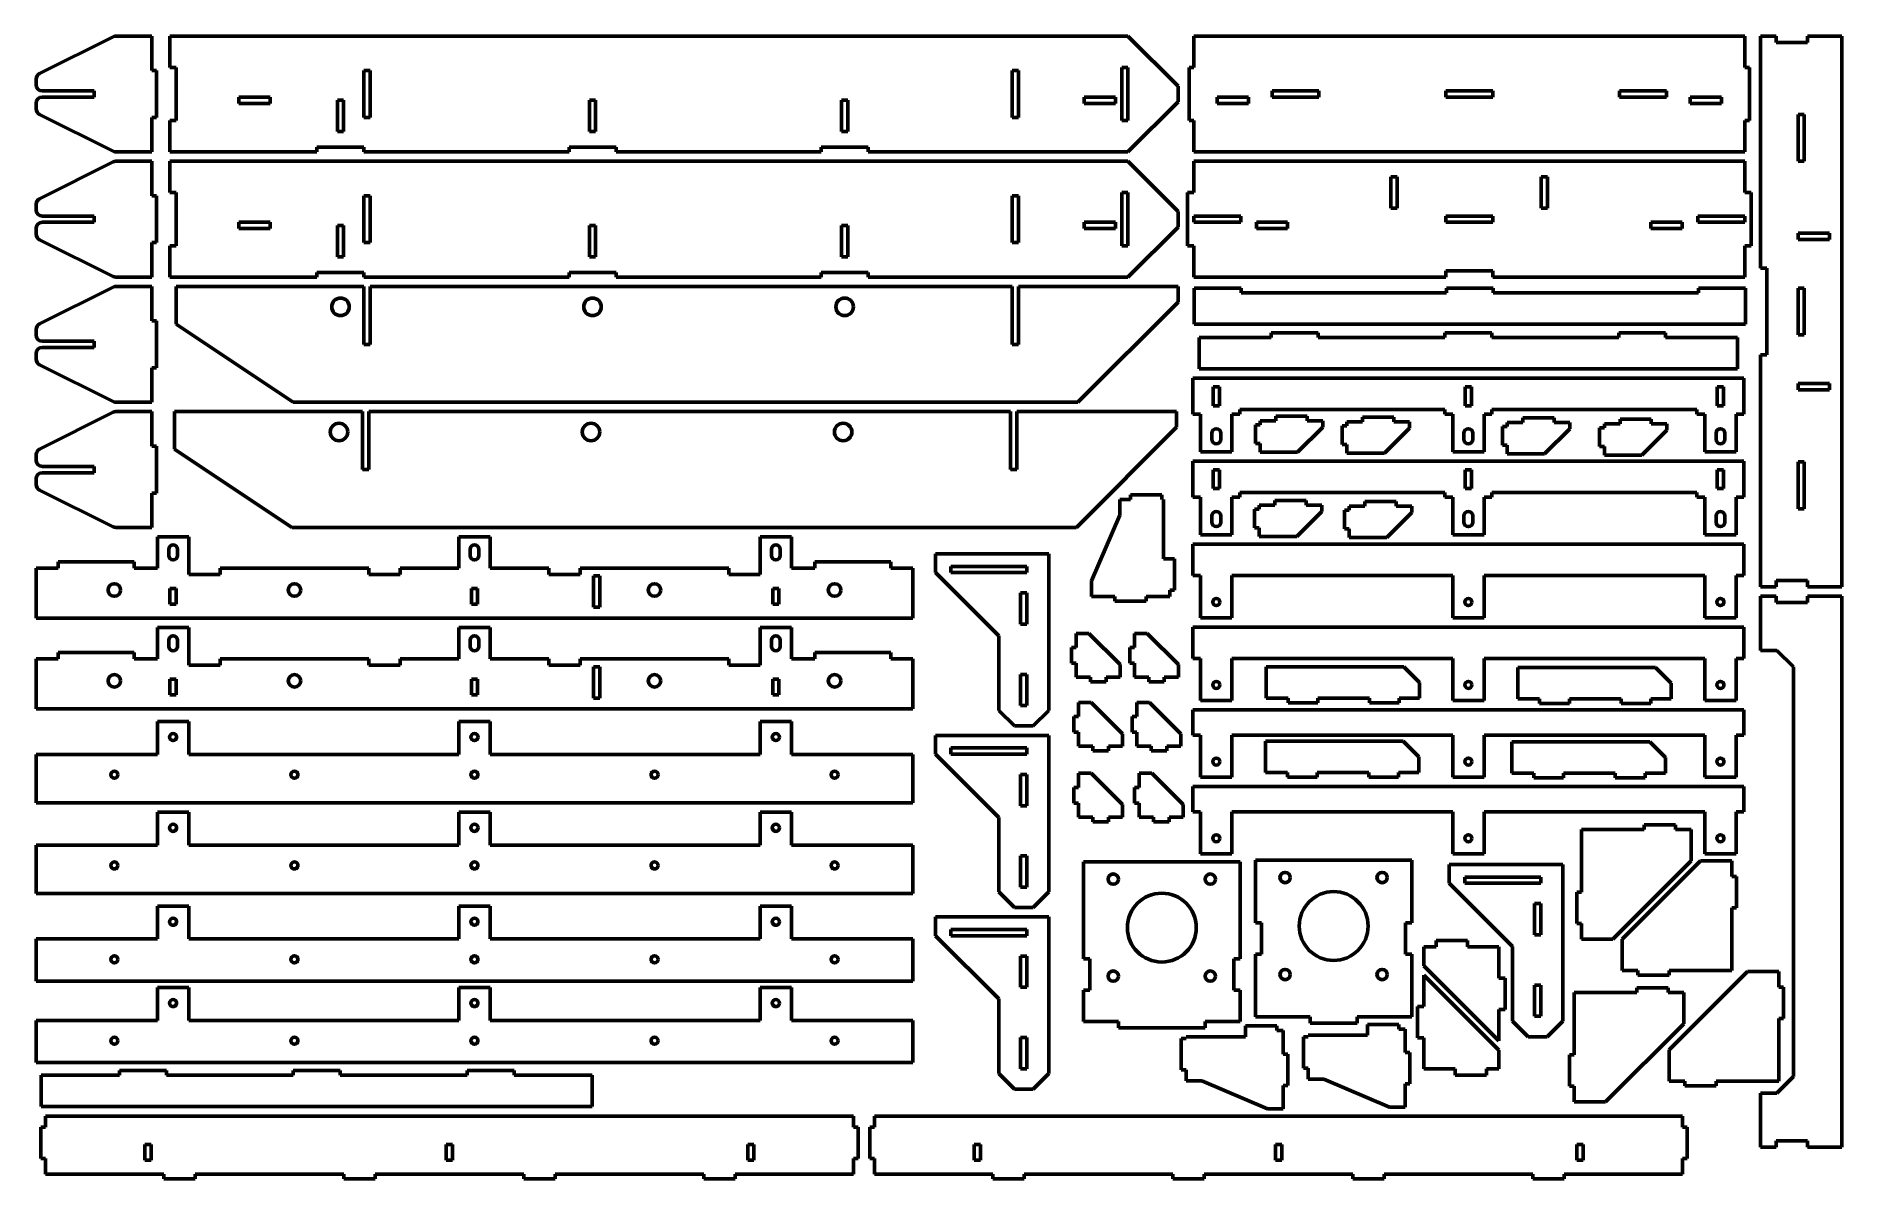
# Model space of a CAD drawing. Header units: millimetres. Extents: x 166 to 743, y 0 to 365.
import ezdxf

# ---------------------------------------------------------------- set-up
doc = ezdxf.new("R2010")
doc.units = ezdxf.units.MM
for name, color, linetype in [('BED_HOLDING_PLAT', 7, 'Continuous'), ('BED_HOLDING_TOP_', 7, 'Continuous'), ('BOTTOM__PLATE', 7, 'Continuous'), ('BOTTOM_CORNER_SU', 7, 'Continuous'), ('BOTTOM_JOINT_SUP', 7, 'Continuous'), ('BOTTOM_SUPPORT_P', 7, 'Continuous'), ('CORNER_SUPPORT', 7, 'Continuous'), ('Default', 7, 'Continuous'), ('FRONT_SUPPORT_PL', 7, 'Continuous'), ('LEG', 7, 'Continuous'), ('LEG_JOINT_FRONT_', 7, 'Continuous'), ('LEG_JOINT_PLATE', 7, 'Continuous'), ('LEG_SUPPORT', 7, 'Continuous'), ('MAIN_SUPPORT', 7, 'Continuous'), ('MIDLDE_PLATE', 7, 'Continuous'), ('MOTOR_CLAMP', 7, 'Continuous'), ('SIDE_PLATE', 7, 'Continuous'), ('SIDE_SUPPORT_PLA', 7, 'Continuous'), ('SUPPORT', 7, 'Continuous'), ('TOP_CORNER_SUPPO', 7, 'Continuous'), ('TOP_PLATE_', 7, 'Continuous'), ('TOP_SUPPORT_PLAT', 7, 'Continuous'), ('Z_HOLDING_PLATE', 7, 'Continuous'), ('Z_HOLDING_TOP_PL', 7, 'Continuous'), ('Z_MIDLDE_PLATE', 7, 'Continuous')]:
    doc.layers.add(name, color=color, linetype=linetype)

# ---------------------------------------------------------------- blocks, each defined once
blk = doc.blocks.new('SE')
at = {"layer": 'BED_HOLDING_PLAT', "color": 7, "linetype": 'Continuous', "lineweight": 60}
for p, q in [((205.04, 204.84), (215.04, 204.84)), ((205.04, 194.84), (205.04, 204.84)), ((215.04, 204.84), (215.04, 192.84)), ((301.29, 204.84), (301.29, 194.84)), ((311.29, 204.84), (301.29, 204.84)), ((311.29, 194.84), (311.29, 204.84)), ((397.54, 192.84), (397.54, 204.84)), ((397.54, 204.84), (407.54, 204.84)), ((407.54, 204.84), (407.54, 194.84)), ((173.29, 196.84), (173.29, 194.84)), ((173.29, 196.84), (197.56, 196.84)), ((197.56, 196.84), (197.56, 194.84)), ((208.64, 200.84), (208.64, 198.84)), ((211.44, 198.84), (211.44, 200.84)), ((304.89, 198.84), (304.89, 200.84)), ((307.69, 200.84), (307.69, 198.84)), ((401.14, 200.84), (401.14, 198.84)), ((403.94, 198.84), (403.94, 200.84)), ((415.03, 196.84), (415.03, 194.84)), ((415.03, 196.84), (439.29, 196.84)), ((439.29, 196.84), (439.29, 194.84)), ((166.29, 178.84), (166.29, 194.84)), ((166.29, 194.84), (173.29, 194.84)), ((197.56, 194.84), (205.04, 194.84)), ((215.04, 192.84), (225.04, 192.84)), ((225.04, 192.84), (225.04, 194.84)), ((225.04, 194.84), (272.54, 194.84)), ((272.54, 194.84), (272.54, 192.84)), ((272.54, 192.84), (282.54, 192.84)), ((282.54, 192.84), (282.54, 194.84)), ((282.54, 194.84), (301.29, 194.84)), ((311.29, 194.84), (330.04, 194.84)), ((330.04, 194.84), (330.04, 192.84)), ((330.04, 192.84), (340.04, 192.84)), ((340.04, 192.84), (340.04, 194.84)), ((340.04, 194.84), (387.54, 194.84)), ((344.29, 182.34), (344.29, 192.34)), ((346.29, 192.34), (344.29, 192.34)), ((346.29, 182.34), (346.29, 192.34)), ((387.54, 194.84), (387.54, 192.84)), ((387.54, 192.84), (397.54, 192.84)), ((407.54, 194.84), (415.03, 194.84)), ((439.29, 194.84), (446.29, 194.84)), ((446.29, 194.84), (446.29, 178.84)), ((209.04, 188.34), (211.04, 188.34)), ((209.04, 183.34), (209.04, 188.34)), ((211.04, 188.34), (211.04, 183.34)), ((305.29, 188.34), (307.29, 188.34)), ((305.29, 183.34), (305.29, 188.34)), ((307.29, 188.34), (307.29, 183.34)), ((401.54, 188.34), (403.54, 188.34)), ((401.54, 183.34), (401.54, 188.34)), ((403.54, 188.34), (403.54, 183.34)), ((446.29, 178.84), (166.29, 178.84)), ((211.04, 183.34), (209.04, 183.34)), ((307.29, 183.34), (305.29, 183.34)), ((344.29, 182.34), (346.29, 182.34)), ((403.54, 183.34), (401.54, 183.34))]:
    blk.add_line(p, q, dxfattribs=at)
for centre in [(191.29, 187.84), (248.79, 187.84), (363.79, 187.84), (421.29, 187.84)]:
    blk.add_circle(centre, 2, dxfattribs=at)
for centre, start, end in [((210.04, 200.84), 0, 180), ((306.29, 200.84), 0, 180), ((402.54, 200.84), 0, 180), ((210.04, 198.84), 180, 0), ((306.29, 198.84), 180, 0), ((402.54, 198.84), 180, 0)]:
    blk.add_arc(centre, 1.4, start, end, dxfattribs=at)
blk = doc.blocks.new('SE1')
at = {"layer": 'BED_HOLDING_PLAT', "color": 7, "linetype": 'Continuous', "lineweight": 60}
for p, q in [((205.04, 175.84), (215.04, 175.84)), ((205.04, 165.84), (205.04, 175.84)), ((215.04, 175.84), (215.04, 163.84)), ((301.29, 175.84), (301.29, 165.84)), ((311.29, 175.84), (301.29, 175.84)), ((311.29, 165.84), (311.29, 175.84)), ((397.54, 163.84), (397.54, 175.84)), ((397.54, 175.84), (407.54, 175.84)), ((407.54, 175.84), (407.54, 165.84)), ((173.29, 167.84), (173.29, 165.84)), ((173.29, 167.84), (197.56, 167.84)), ((197.56, 167.84), (197.56, 165.84)), ((208.64, 171.84), (208.64, 169.84)), ((211.44, 169.84), (211.44, 171.84)), ((304.89, 169.84), (304.89, 171.84)), ((307.69, 171.84), (307.69, 169.84)), ((401.14, 171.84), (401.14, 169.84)), ((403.94, 169.84), (403.94, 171.84)), ((415.03, 167.84), (415.03, 165.84)), ((415.03, 167.84), (439.29, 167.84)), ((439.29, 167.84), (439.29, 165.84)), ((166.29, 149.84), (166.29, 165.84)), ((166.29, 165.84), (173.29, 165.84)), ((197.56, 165.84), (205.04, 165.84)), ((215.04, 163.84), (225.04, 163.84)), ((225.04, 163.84), (225.04, 165.84)), ((225.04, 165.84), (272.54, 165.84)), ((272.54, 165.84), (272.54, 163.84)), ((272.54, 163.84), (282.54, 163.84)), ((282.54, 163.84), (282.54, 165.84)), ((282.54, 165.84), (301.29, 165.84)), ((311.29, 165.84), (330.04, 165.84)), ((330.04, 165.84), (330.04, 163.84)), ((330.04, 163.84), (340.04, 163.84)), ((340.04, 163.84), (340.04, 165.84)), ((340.04, 165.84), (387.54, 165.84)), ((344.29, 153.34), (344.29, 163.34)), ((346.29, 163.34), (344.29, 163.34)), ((346.29, 153.34), (346.29, 163.34)), ((387.54, 165.84), (387.54, 163.84)), ((387.54, 163.84), (397.54, 163.84)), ((407.54, 165.84), (415.03, 165.84)), ((439.29, 165.84), (446.29, 165.84)), ((446.29, 165.84), (446.29, 149.84)), ((209.04, 159.34), (211.04, 159.34)), ((209.04, 154.34), (209.04, 159.34)), ((211.04, 159.34), (211.04, 154.34)), ((305.29, 159.34), (307.29, 159.34)), ((305.29, 154.34), (305.29, 159.34)), ((307.29, 159.34), (307.29, 154.34)), ((401.54, 159.34), (403.54, 159.34)), ((401.54, 154.34), (401.54, 159.34)), ((403.54, 159.34), (403.54, 154.34)), ((211.04, 154.34), (209.04, 154.34)), ((307.29, 154.34), (305.29, 154.34)), ((344.29, 153.34), (346.29, 153.34)), ((403.54, 154.34), (401.54, 154.34)), ((446.29, 149.84), (166.29, 149.84))]:
    blk.add_line(p, q, dxfattribs=at)
for centre in [(191.29, 158.84), (248.79, 158.84), (363.79, 158.84), (421.29, 158.84)]:
    blk.add_circle(centre, 2, dxfattribs=at)
for centre, start, end in [((210.04, 171.84), 0, 180), ((306.29, 171.84), 0, 180), ((402.54, 171.84), 0, 180), ((210.04, 169.84), 180, 0), ((306.29, 169.84), 180, 0), ((402.54, 169.84), 180, 0)]:
    blk.add_arc(centre, 1.4, start, end, dxfattribs=at)
blk = doc.blocks.new('SE2')
at = {"layer": 'LEG_JOINT_PLATE', "color": 7, "linetype": 'Continuous', "lineweight": 60}
for p, q in [((716.99, 364.84), (721.99, 364.84)), ((716.99, 290.66), (716.99, 364.84)), ((721.99, 362.84), (721.99, 364.84)), ((731.99, 364.84), (742.99, 364.84)), ((731.99, 362.84), (731.99, 364.84)), ((742.99, 364.84), (742.99, 188.84)), ((731.99, 362.84), (721.99, 362.84)), ((728.99, 324.84), (728.99, 339.84)), ((728.99, 339.84), (730.99, 339.84)), ((730.99, 339.84), (730.99, 324.84)), ((730.99, 324.84), (728.99, 324.84)), ((738.99, 301.84), (728.99, 301.84)), ((728.99, 301.84), (728.99, 299.84)), ((738.99, 299.84), (738.99, 301.84)), ((728.99, 299.84), (738.99, 299.84)), ((718.99, 290.66), (716.99, 290.66)), ((718.99, 263.02), (718.99, 290.66)), ((728.99, 269.34), (728.99, 284.34)), ((730.99, 284.34), (728.99, 284.34)), ((730.99, 269.34), (730.99, 284.34)), ((728.99, 269.34), (730.99, 269.34)), ((716.99, 188.84), (716.99, 263.02)), ((716.99, 263.02), (718.99, 263.02)), ((738.99, 253.84), (728.99, 253.84)), ((728.99, 253.84), (728.99, 251.84)), ((738.99, 251.84), (738.99, 253.84)), ((728.99, 251.84), (738.99, 251.84)), ((728.99, 213.84), (728.99, 228.84)), ((730.99, 228.84), (728.99, 228.84)), ((730.99, 213.84), (730.99, 228.84)), ((728.99, 213.84), (730.99, 213.84)), ((721.99, 190.84), (721.99, 188.84)), ((721.99, 190.84), (731.99, 190.84)), ((731.99, 190.84), (731.99, 188.84)), ((721.99, 188.84), (716.99, 188.84)), ((742.99, 188.84), (731.99, 188.84))]:
    blk.add_line(p, q, dxfattribs=at)
blk = doc.blocks.new('SE3')
at = {"layer": 'LEG_SUPPORT', "color": 7, "linetype": 'Continuous', "lineweight": 60}
for p, q in [((558.89, 129.53), (558.89, 139.53)), ((558.89, 139.53), (602.89, 139.53)), ((607.89, 134.53), (602.89, 139.53)), ((607.89, 134.53), (607.89, 129.53)), ((565.89, 129.53), (558.89, 129.53)), ((565.89, 128.03), (565.89, 129.53)), ((575.39, 128.03), (565.89, 128.03)), ((591.89, 129.53), (575.39, 129.53)), ((575.39, 129.53), (575.39, 128.03)), ((591.89, 128.03), (591.89, 129.53)), ((601.39, 128.03), (591.89, 128.03)), ((607.89, 129.53), (601.39, 129.53)), ((601.39, 129.53), (601.39, 128.03))]:
    blk.add_line(p, q, dxfattribs=at)
blk = doc.blocks.new('SE4')
at = {"layer": 'LEG', "color": 7, "linetype": 'Continuous', "lineweight": 60}
for p, q in [((453.49, 141.4), (489.72, 141.4)), ((453.49, 141.4), (453.49, 135.4)), ((489.72, 141.4), (489.72, 91.4)), ((453.49, 135.4), (473.72, 115.17)), ((458.45, 137.4), (482.72, 137.4)), ((458.45, 135.4), (458.45, 137.4)), ((458.45, 135.4), (482.72, 135.4)), ((482.72, 135.4), (482.72, 137.4)), ((480.72, 118.9), (480.72, 128.9)), ((482.72, 128.9), (480.72, 128.9)), ((482.72, 118.9), (482.72, 128.9)), ((480.72, 118.9), (482.72, 118.9)), ((473.72, 91.4), (473.72, 115.17)), ((482.72, 102.9), (480.72, 102.9)), ((480.72, 92.9), (480.72, 102.9)), ((482.72, 92.9), (482.72, 102.9)), ((480.72, 92.9), (482.72, 92.9)), ((473.72, 91.4), (478.72, 86.4)), ((484.72, 86.4), (489.72, 91.4)), ((484.72, 86.4), (478.72, 86.4))]:
    blk.add_line(p, q, dxfattribs=at)
blk = doc.blocks.new('SE5')
at = {"layer": 'MIDLDE_PLATE', "color": 7, "linetype": 'Continuous', "lineweight": 60}
for p, q in [((205.04, 76.34), (205.04, 86.84)), ((205.04, 86.84), (215.04, 86.84)), ((215.04, 86.84), (215.04, 76.34)), ((301.29, 76.34), (301.29, 86.84)), ((301.29, 86.84), (311.29, 86.84)), ((311.29, 86.84), (311.29, 76.34)), ((397.54, 76.34), (397.54, 86.84)), ((397.54, 86.84), (407.54, 86.84)), ((407.54, 86.84), (407.54, 76.34)), ((166.29, 62.84), (166.29, 76.34)), ((166.29, 76.34), (205.04, 76.34)), ((215.04, 76.34), (301.29, 76.34)), ((311.29, 76.34), (397.54, 76.34)), ((407.54, 76.34), (446.29, 76.34)), ((446.29, 76.34), (446.29, 62.84)), ((446.29, 62.84), (166.29, 62.84))]:
    blk.add_line(p, q, dxfattribs=at)
for centre, radius in [((210.04, 81.85), 1.13), ((306.29, 81.85), 1.12), ((402.54, 81.85), 1.13), ((191.29, 69.84), 1.12), ((248.79, 69.84), 1.12), ((306.29, 69.84), 1.12), ((363.79, 69.84), 1.12), ((421.29, 69.84), 1.12)]:
    blk.add_circle(centre, radius, dxfattribs=at)
blk = doc.blocks.new('SE6')
at = {"layer": 'MIDLDE_PLATE', "color": 7, "linetype": 'Continuous', "lineweight": 60}
for p, q in [((205.04, 50.34), (205.04, 60.84)), ((205.04, 60.84), (215.04, 60.84)), ((215.04, 60.84), (215.04, 50.34)), ((301.29, 50.34), (301.29, 60.84)), ((301.29, 60.84), (311.29, 60.84)), ((311.29, 60.84), (311.29, 50.34)), ((397.54, 50.34), (397.54, 60.84)), ((397.54, 60.84), (407.54, 60.84)), ((407.54, 60.84), (407.54, 50.34)), ((166.29, 36.84), (166.29, 50.34)), ((166.29, 50.34), (205.04, 50.34)), ((215.04, 50.34), (301.29, 50.34)), ((311.29, 50.34), (397.54, 50.34)), ((407.54, 50.34), (446.29, 50.34)), ((446.29, 50.34), (446.29, 36.84)), ((446.29, 36.84), (166.29, 36.84))]:
    blk.add_line(p, q, dxfattribs=at)
for centre, radius in [((210.04, 55.85), 1.13), ((306.29, 55.85), 1.12), ((402.54, 55.85), 1.13), ((191.29, 43.84), 1.12), ((248.79, 43.84), 1.12), ((306.29, 43.84), 1.12), ((363.79, 43.84), 1.12), ((421.29, 43.84), 1.12)]:
    blk.add_circle(centre, radius, dxfattribs=at)
blk = doc.blocks.new('SE7')
at = {"layer": 'TOP_CORNER_SUPPO', "color": 7, "linetype": 'Continuous', "lineweight": 60}
for p, q in [((613.46, 75.81), (613.46, 73.81)), ((623.46, 75.81), (613.46, 75.81)), ((623.46, 73.81), (623.46, 75.81)), ((609.46, 67.81), (609.46, 73.81)), ((613.46, 73.81), (609.46, 73.81)), ((633.46, 73.81), (623.46, 73.81)), ((633.46, 63.81), (633.46, 73.81)), ((609.46, 67.81), (633.46, 43.81)), ((633.46, 63.81), (635.46, 63.81)), ((635.46, 63.81), (635.46, 53.81)), ((633.46, 43.81), (633.46, 53.81)), ((635.46, 53.81), (633.46, 53.81))]:
    blk.add_line(p, q, dxfattribs=at)
blk = doc.blocks.new('SE8')
at = {"layer": 'TOP_CORNER_SUPPO', "color": 7, "linetype": 'Continuous', "lineweight": 60}
for p, q in [((609.46, 64.81), (609.46, 54.81)), ((633.46, 40.81), (609.46, 64.81)), ((607.46, 44.81), (607.46, 54.81)), ((607.46, 54.81), (609.46, 54.81)), ((609.46, 44.81), (607.46, 44.81)), ((609.46, 44.81), (609.46, 34.81)), ((633.46, 40.81), (633.46, 34.81)), ((609.46, 34.81), (619.46, 34.81)), ((619.46, 34.81), (619.46, 32.81)), ((629.46, 34.81), (633.46, 34.81)), ((629.46, 32.81), (629.46, 34.81)), ((619.46, 32.81), (629.46, 32.81))]:
    blk.add_line(p, q, dxfattribs=at)
blk = doc.blocks.new('SE9')
at = {"layer": 'CORNER_SUPPORT', "color": 7, "linetype": 'Continuous', "lineweight": 60}
for p, q in [((167.4, 352.89), (190.87, 364.63)), ((191.76, 364.84), (203.29, 364.84)), ((203.29, 353.84), (203.29, 364.84)), ((204.79, 353.84), (203.29, 353.84)), ((204.79, 353.84), (204.79, 338.84)), ((166.29, 349.34), (166.29, 351.1)), ((184.79, 347.34), (168.29, 347.34)), ((184.79, 345.34), (184.79, 347.34)), ((166.29, 343.34), (166.29, 341.58)), ((184.79, 345.34), (168.29, 345.34)), ((167.4, 339.79), (190.87, 328.05)), ((203.29, 327.84), (203.29, 338.84)), ((204.79, 338.84), (203.29, 338.84)), ((191.76, 327.84), (203.29, 327.84))]:
    blk.add_line(p, q, dxfattribs=at)
for centre, start, end in [((191.76, 362.84), 90, 116.56505), ((168.29, 351.1), 116.56505, 180), ((168.29, 349.34), 180, 270), ((168.29, 343.34), 90, 180), ((168.29, 341.58), 180, 243.43495), ((191.76, 329.84), 243.43495, 270)]:
    blk.add_arc(centre, 2, start, end, dxfattribs=at)
blk = doc.blocks.new('SE10')
at = {"layer": 'CORNER_SUPPORT', "color": 7, "linetype": 'Continuous', "lineweight": 60}
for p, q in [((167.4, 312.89), (190.87, 324.63)), ((191.76, 324.84), (203.29, 324.84)), ((203.29, 313.84), (203.29, 324.84)), ((204.79, 313.84), (203.29, 313.84)), ((204.79, 313.84), (204.79, 298.84)), ((166.29, 309.34), (166.29, 311.1)), ((184.79, 307.34), (168.29, 307.34)), ((184.79, 305.34), (184.79, 307.34)), ((166.29, 303.34), (166.29, 301.58)), ((184.79, 305.34), (168.29, 305.34)), ((167.4, 299.79), (190.87, 288.05)), ((203.29, 287.84), (203.29, 298.84)), ((204.79, 298.84), (203.29, 298.84)), ((191.76, 287.84), (203.29, 287.84))]:
    blk.add_line(p, q, dxfattribs=at)
for centre, start, end in [((191.76, 322.84), 90, 116.56505), ((168.29, 311.1), 116.56505, 180), ((168.29, 309.34), 180, 270), ((168.29, 303.34), 90, 180), ((168.29, 301.58), 180, 243.43495), ((191.76, 289.84), 243.43495, 270)]:
    blk.add_arc(centre, 2, start, end, dxfattribs=at)
blk = doc.blocks.new('SE11')
at = {"layer": 'CORNER_SUPPORT', "color": 7, "linetype": 'Continuous', "lineweight": 60}
for p, q in [((167.4, 272.89), (190.87, 284.63)), ((191.76, 284.84), (203.29, 284.84)), ((203.29, 273.84), (203.29, 284.84)), ((166.29, 269.34), (166.29, 271.1)), ((204.79, 273.84), (203.29, 273.84)), ((204.79, 273.84), (204.79, 258.84)), ((184.79, 267.34), (168.29, 267.34)), ((184.79, 265.34), (168.29, 265.34)), ((184.79, 265.34), (184.79, 267.34)), ((166.29, 263.34), (166.29, 261.58)), ((167.4, 259.79), (190.87, 248.05)), ((203.29, 247.84), (203.29, 258.84)), ((204.79, 258.84), (203.29, 258.84)), ((191.76, 247.84), (203.29, 247.84))]:
    blk.add_line(p, q, dxfattribs=at)
for centre, start, end in [((191.76, 282.84), 90, 116.56505), ((168.29, 271.1), 116.56505, 180), ((168.29, 269.34), 180, 270), ((168.29, 263.34), 90, 180), ((168.29, 261.58), 180, 243.43495), ((191.76, 249.84), 243.43495, 270)]:
    blk.add_arc(centre, 2, start, end, dxfattribs=at)
blk = doc.blocks.new('SE12')
at = {"layer": 'CORNER_SUPPORT', "color": 7, "linetype": 'Continuous', "lineweight": 60}
for p, q in [((167.4, 232.89), (190.87, 244.63)), ((191.76, 244.84), (203.29, 244.84)), ((203.29, 233.84), (203.29, 244.84)), ((166.29, 229.34), (166.29, 231.1)), ((204.79, 233.84), (203.29, 233.84)), ((204.79, 233.84), (204.79, 218.84)), ((184.79, 227.34), (168.29, 227.34)), ((184.79, 225.34), (168.29, 225.34)), ((184.79, 225.34), (184.79, 227.34)), ((166.29, 223.34), (166.29, 221.58)), ((167.4, 219.79), (190.87, 208.05)), ((203.29, 207.84), (203.29, 218.84)), ((204.79, 218.84), (203.29, 218.84)), ((191.76, 207.84), (203.29, 207.84))]:
    blk.add_line(p, q, dxfattribs=at)
for centre, start, end in [((191.76, 242.84), 90, 116.56505), ((168.29, 231.1), 116.56505, 180), ((168.29, 229.34), 180, 270), ((168.29, 223.34), 90, 180), ((168.29, 221.58), 180, 243.43495), ((191.76, 209.84), 243.43495, 270)]:
    blk.add_arc(centre, 2, start, end, dxfattribs=at)
blk = doc.blocks.new('SE13')
at = {"layer": 'MOTOR_CLAMP', "color": 7, "linetype": 'Continuous', "lineweight": 60}
for p, q in [((555.67, 101.48), (605.67, 101.48)), ((555.67, 81.48), (555.67, 101.48)), ((605.67, 101.48), (605.67, 81.48)), ((557.67, 81.48), (555.67, 81.48)), ((557.67, 71.48), (557.67, 81.48)), ((605.67, 81.48), (603.67, 81.48)), ((603.67, 71.48), (603.67, 81.48)), ((555.67, 51.48), (555.67, 71.48)), ((557.67, 71.48), (555.67, 71.48)), ((605.67, 71.48), (603.67, 71.48)), ((605.67, 71.48), (605.67, 51.48)), ((573.17, 51.48), (555.67, 51.48)), ((573.17, 49.48), (573.17, 51.48)), ((588.17, 49.48), (573.17, 49.48)), ((605.67, 51.48), (588.17, 51.48)), ((588.17, 49.48), (588.17, 51.48))]:
    blk.add_line(p, q, dxfattribs=at)
for centre, radius in [((565.17, 95.98), 1.65), ((596.17, 95.98), 1.65), ((580.67, 80.48), 11), ((565.17, 64.98), 1.65), ((596.17, 64.98), 1.65)]:
    blk.add_circle(centre, radius, dxfattribs=at)
blk = doc.blocks.new('SE14')
at = {"layer": 'SIDE_PLATE', "color": 7, "linetype": 'Continuous', "lineweight": 60}
for p, q in [((208.99, 364.84), (514.99, 364.84)), ((208.99, 354.84), (208.99, 364.84)), ((530.99, 348.84), (514.99, 364.84)), ((208.99, 354.84), (210.99, 354.84)), ((210.99, 337.84), (210.99, 354.84)), ((270.99, 353.84), (270.99, 338.84)), ((272.99, 353.84), (270.99, 353.84)), ((272.99, 353.84), (272.99, 338.84)), ((479.99, 353.84), (477.99, 353.84)), ((477.99, 338.84), (477.99, 353.84)), ((479.99, 338.84), (479.99, 353.84)), ((512.99, 354.84), (514.99, 354.84)), ((512.99, 337.84), (512.99, 354.84)), ((514.99, 337.84), (514.99, 354.84)), ((530.99, 348.84), (530.99, 343.84)), ((230.99, 345.34), (230.99, 343.34)), ((230.99, 345.34), (240.99, 345.34)), ((230.99, 343.34), (240.99, 343.34)), ((240.99, 343.34), (240.99, 345.34)), ((262.49, 344.34), (262.49, 334.34)), ((264.49, 344.34), (262.49, 344.34)), ((264.49, 344.34), (264.49, 334.34)), ((342.99, 334.34), (342.99, 344.34)), ((342.99, 344.34), (344.99, 344.34)), ((344.99, 334.34), (344.99, 344.34)), ((423.49, 334.34), (423.49, 344.34)), ((425.49, 344.34), (423.49, 344.34)), ((425.49, 344.34), (425.49, 334.34)), ((500.99, 345.34), (500.99, 343.34)), ((500.99, 345.34), (510.99, 345.34)), ((500.99, 343.34), (510.99, 343.34)), ((510.99, 345.34), (510.99, 343.34)), ((530.99, 343.84), (514.99, 327.84)), ((208.99, 337.84), (210.99, 337.84)), ((208.99, 327.84), (208.99, 337.84)), ((270.99, 338.84), (272.99, 338.84)), ((477.99, 338.84), (479.99, 338.84)), ((514.99, 337.84), (512.99, 337.84)), ((255.99, 329.34), (270.99, 329.34)), ((255.99, 327.84), (255.99, 329.34)), ((262.49, 334.34), (264.49, 334.34)), ((270.99, 329.34), (270.99, 327.84)), ((336.49, 329.34), (336.49, 327.84)), ((351.49, 329.34), (336.49, 329.34)), ((344.99, 334.34), (342.99, 334.34)), ((351.49, 327.84), (351.49, 329.34)), ((416.99, 329.34), (416.99, 327.84)), ((431.99, 329.34), (416.99, 329.34)), ((423.49, 334.34), (425.49, 334.34)), ((431.99, 327.84), (431.99, 329.34)), ((255.99, 327.84), (208.99, 327.84)), ((336.49, 327.84), (270.99, 327.84)), ((416.99, 327.84), (351.49, 327.84)), ((514.99, 327.84), (431.99, 327.84))]:
    blk.add_line(p, q, dxfattribs=at)
blk = doc.blocks.new('SE15')
at = {"layer": 'SIDE_PLATE', "color": 7, "linetype": 'Continuous', "lineweight": 60}
for p, q in [((208.99, 324.84), (514.99, 324.84)), ((208.99, 314.84), (208.99, 324.84)), ((530.99, 308.84), (514.99, 324.84)), ((208.99, 314.84), (210.99, 314.84)), ((210.99, 297.84), (210.99, 314.84)), ((270.99, 313.84), (270.99, 298.84)), ((272.99, 313.84), (270.99, 313.84)), ((272.99, 313.84), (272.99, 298.84)), ((479.99, 313.84), (477.99, 313.84)), ((477.99, 298.84), (477.99, 313.84)), ((479.99, 298.84), (479.99, 313.84)), ((512.99, 314.84), (514.99, 314.84)), ((512.99, 297.84), (512.99, 314.84)), ((514.99, 297.84), (514.99, 314.84)), ((530.99, 308.84), (530.99, 303.84)), ((230.99, 305.34), (230.99, 303.34)), ((230.99, 305.34), (240.99, 305.34)), ((230.99, 303.34), (240.99, 303.34)), ((240.99, 303.34), (240.99, 305.34)), ((262.49, 304.34), (262.49, 294.34)), ((264.49, 304.34), (262.49, 304.34)), ((264.49, 304.34), (264.49, 294.34)), ((342.99, 294.34), (342.99, 304.34)), ((342.99, 304.34), (344.99, 304.34)), ((344.99, 294.34), (344.99, 304.34)), ((423.49, 294.34), (423.49, 304.34)), ((425.49, 304.34), (423.49, 304.34)), ((425.49, 304.34), (425.49, 294.34)), ((500.99, 305.34), (500.99, 303.34)), ((500.99, 305.34), (510.99, 305.34)), ((500.99, 303.34), (510.99, 303.34)), ((510.99, 305.34), (510.99, 303.34)), ((530.99, 303.84), (514.99, 287.84)), ((208.99, 297.84), (210.99, 297.84)), ((208.99, 287.84), (208.99, 297.84)), ((262.49, 294.34), (264.49, 294.34)), ((270.99, 298.84), (272.99, 298.84)), ((344.99, 294.34), (342.99, 294.34)), ((423.49, 294.34), (425.49, 294.34)), ((477.99, 298.84), (479.99, 298.84)), ((514.99, 297.84), (512.99, 297.84)), ((255.99, 289.34), (270.99, 289.34)), ((255.99, 287.84), (255.99, 289.34)), ((270.99, 289.34), (270.99, 287.84)), ((336.49, 289.34), (336.49, 287.84)), ((351.49, 289.34), (336.49, 289.34)), ((351.49, 287.84), (351.49, 289.34)), ((416.99, 289.34), (416.99, 287.84)), ((431.99, 289.34), (416.99, 289.34)), ((431.99, 287.84), (431.99, 289.34)), ((255.99, 287.84), (208.99, 287.84)), ((336.49, 287.84), (270.99, 287.84)), ((416.99, 287.84), (351.49, 287.84)), ((514.99, 287.84), (431.99, 287.84))]:
    blk.add_line(p, q, dxfattribs=at)
blk = doc.blocks.new('SE16')
at = {"layer": 'SIDE_SUPPORT_PLA', "color": 7, "linetype": 'Continuous', "lineweight": 60}
for p, q in [((210.99, 284.84), (210.99, 272.84)), ((270.99, 284.84), (210.99, 284.84)), ((270.99, 266.34), (270.99, 284.84)), ((477.99, 284.84), (272.99, 284.84)), ((272.99, 266.34), (272.99, 284.84)), ((477.99, 284.84), (477.99, 266.34)), ((530.99, 284.84), (479.99, 284.84)), ((479.99, 284.84), (479.99, 266.34)), ((530.99, 279.84), (530.99, 284.84)), ((530.99, 279.84), (498.99, 247.84)), ((210.99, 272.84), (248.4, 247.84)), ((270.99, 266.34), (272.99, 266.34)), ((477.99, 266.34), (479.99, 266.34)), ((248.4, 247.84), (498.99, 247.84))]:
    blk.add_line(p, q, dxfattribs=at)
for centre in [(263.49, 278.34), (343.99, 278.34), (424.49, 278.34)]:
    blk.add_circle(centre, 2.8, dxfattribs=at)
blk = doc.blocks.new('SE17')
at = {"layer": 'SIDE_SUPPORT_PLA', "color": 7, "linetype": 'Continuous', "lineweight": 60}
for p, q in [((210.52, 244.84), (210.52, 232.84)), ((270.52, 244.84), (210.52, 244.84)), ((270.52, 226.34), (270.52, 244.84)), ((477.52, 244.84), (272.52, 244.84)), ((272.52, 226.34), (272.52, 244.84)), ((477.52, 244.84), (477.52, 226.34)), ((530.52, 244.84), (479.52, 244.84)), ((479.52, 244.84), (479.52, 226.34)), ((530.52, 239.84), (530.52, 244.84)), ((530.52, 239.84), (498.52, 207.84)), ((210.52, 232.84), (247.94, 207.84)), ((270.52, 226.34), (272.52, 226.34)), ((477.52, 226.34), (479.52, 226.34)), ((247.94, 207.84), (498.52, 207.84))]:
    blk.add_line(p, q, dxfattribs=at)
for centre in [(263.02, 238.34), (343.52, 238.34), (424.02, 238.34)]:
    blk.add_circle(centre, 2.8, dxfattribs=at)
blk = doc.blocks.new('SE18')
at = {"layer": 'TOP_CORNER_SUPPO', "color": 7, "linetype": 'Continuous', "lineweight": 60}
for p, q in [((657.51, 59.28), (657.51, 39.28)), ((677.51, 59.28), (657.51, 59.28)), ((677.51, 60.78), (677.51, 59.28)), ((677.51, 60.78), (687.51, 60.78)), ((687.51, 60.78), (687.51, 59.28)), ((692.51, 59.28), (687.51, 59.28)), ((692.51, 49.28), (692.51, 59.28)), ((692.51, 49.28), (667.51, 24.28)), ((656.01, 39.28), (657.51, 39.28)), ((656.01, 29.28), (656.01, 39.28)), ((656.01, 29.28), (657.51, 29.28)), ((657.51, 29.28), (657.51, 24.28)), ((657.51, 24.28), (667.51, 24.28))]:
    blk.add_line(p, q, dxfattribs=at)
blk = doc.blocks.new('SE19')
at = {"layer": 'TOP_CORNER_SUPPO', "color": 7, "linetype": 'Continuous', "lineweight": 60}
for p, q in [((687.87, 40.93), (712.87, 65.93)), ((722.87, 65.93), (712.87, 65.93)), ((722.87, 60.93), (722.87, 65.93)), ((724.37, 60.93), (722.87, 60.93)), ((724.37, 60.93), (724.37, 50.93)), ((722.87, 30.93), (722.87, 50.93)), ((724.37, 50.93), (722.87, 50.93)), ((687.87, 40.93), (687.87, 30.93)), ((687.87, 30.93), (692.87, 30.93)), ((692.87, 29.43), (692.87, 30.93)), ((702.87, 29.43), (692.87, 29.43)), ((702.87, 30.93), (722.87, 30.93)), ((702.87, 29.43), (702.87, 30.93))]:
    blk.add_line(p, q, dxfattribs=at)
blk = doc.blocks.new('SE20')
at = {"layer": 'TOP_PLATE_', "color": 7, "linetype": 'Continuous', "lineweight": 60}
for p, q in [((535.99, 324.84), (711.99, 324.84)), ((535.99, 324.84), (535.99, 314.84)), ((711.99, 324.84), (711.99, 314.84)), ((598.99, 319.84), (598.99, 309.84)), ((600.99, 319.84), (598.99, 319.84)), ((600.99, 309.84), (600.99, 319.84)), ((646.99, 319.84), (646.99, 309.84)), ((648.99, 319.84), (646.99, 319.84)), ((648.99, 309.84), (648.99, 319.84)), ((533.99, 297.84), (533.99, 314.84)), ((535.99, 314.84), (533.99, 314.84)), ((713.99, 314.84), (711.99, 314.84)), ((713.99, 314.84), (713.99, 297.84)), ((550.99, 307.34), (535.99, 307.34)), ((535.99, 305.34), (535.99, 307.34)), ((550.99, 305.34), (550.99, 307.34)), ((598.99, 309.84), (600.99, 309.84)), ((616.49, 307.34), (616.49, 305.34)), ((631.49, 307.34), (616.49, 307.34)), ((631.49, 307.34), (631.49, 305.34)), ((646.99, 309.84), (648.99, 309.84)), ((711.99, 307.34), (696.99, 307.34)), ((696.99, 307.34), (696.99, 305.34)), ((711.99, 307.34), (711.99, 305.34)), ((550.99, 305.34), (535.99, 305.34)), ((555.99, 305.34), (555.99, 303.34)), ((555.99, 305.34), (565.99, 305.34)), ((555.99, 303.34), (565.99, 303.34)), ((565.99, 303.34), (565.99, 305.34)), ((631.49, 305.34), (616.49, 305.34)), ((681.99, 303.34), (681.99, 305.34)), ((691.99, 305.34), (681.99, 305.34)), ((691.99, 303.34), (681.99, 303.34)), ((691.99, 305.34), (691.99, 303.34)), ((711.99, 305.34), (696.99, 305.34)), ((533.99, 297.84), (535.99, 297.84)), ((535.99, 297.84), (535.99, 287.84)), ((711.99, 297.84), (711.99, 287.84)), ((711.99, 297.84), (713.99, 297.84)), ((616.49, 289.84), (616.49, 287.84)), ((631.49, 289.84), (616.49, 289.84)), ((631.49, 287.84), (631.49, 289.84)), ((616.49, 287.84), (535.99, 287.84)), ((711.99, 287.84), (631.49, 287.84))]:
    blk.add_line(p, q, dxfattribs=at)
blk = doc.blocks.new('SE21')
at = {"layer": 'TOP_SUPPORT_PLAT', "color": 7, "linetype": 'Continuous', "lineweight": 60}
for p, q in [((536.17, 272.84), (536.17, 284.34)), ((536.17, 284.34), (551.17, 284.34)), ((551.17, 284.34), (551.17, 282.84)), ((551.17, 282.84), (616.67, 282.84)), ((616.67, 284.34), (616.67, 282.84)), ((616.67, 284.34), (631.67, 284.34)), ((631.67, 284.34), (631.67, 282.84)), ((631.67, 282.84), (697.17, 282.84)), ((712.17, 284.34), (697.17, 284.34)), ((697.17, 284.34), (697.17, 282.84)), ((712.17, 284.34), (712.17, 272.84)), ((712.17, 272.84), (536.17, 272.84))]:
    blk.add_line(p, q, dxfattribs=at)
blk = doc.blocks.new('SE22')
at = {"layer": 'Z_HOLDING_PLATE', "color": 7, "linetype": 'Continuous', "lineweight": 60}
for p, q in [((535.7, 244), (535.7, 255.5)), ((535.7, 255.5), (711.7, 255.5)), ((711.7, 255.5), (711.7, 244)), ((542.2, 246.75), (542.2, 252.75)), ((542.2, 252.75), (544.2, 252.75)), ((544.2, 252.75), (544.2, 246.75)), ((624.7, 252.75), (622.7, 252.75)), ((622.7, 252.75), (622.7, 246.75)), ((624.7, 246.75), (624.7, 252.75)), ((705.2, 252.75), (703.2, 252.75)), ((703.2, 252.75), (703.2, 246.75)), ((705.2, 246.75), (705.2, 252.75)), ((535.7, 244), (538.2, 244)), ((538.2, 244), (538.2, 232)), ((544.2, 246.75), (542.2, 246.75)), ((548.2, 244), (550.7, 244)), ((548.2, 232), (548.2, 244)), ((550.7, 244), (550.7, 245.5)), ((616.2, 245.5), (550.7, 245.5)), ((616.2, 244), (616.2, 245.5)), ((618.7, 244), (616.2, 244)), ((618.7, 244), (618.7, 232)), ((622.7, 246.75), (624.7, 246.75)), ((631.2, 244), (628.7, 244)), ((628.7, 232), (628.7, 244)), ((696.7, 245.5), (631.2, 245.5)), ((631.2, 244), (631.2, 245.5)), ((696.7, 244), (696.7, 245.5)), ((699.2, 244), (696.7, 244)), ((699.2, 244), (699.2, 232)), ((703.2, 246.75), (705.2, 246.75)), ((711.7, 244), (709.2, 244)), ((709.2, 232), (709.2, 244)), ((541.8, 238), (541.8, 236)), ((544.6, 236), (544.6, 238)), ((622.3, 238), (622.3, 236)), ((625.1, 236), (625.1, 238)), ((702.8, 238), (702.8, 236)), ((705.6, 236), (705.6, 238)), ((538.2, 232), (548.2, 232)), ((618.7, 232), (628.7, 232)), ((699.2, 232), (709.2, 232))]:
    blk.add_line(p, q, dxfattribs=at)
for centre, start, end in [((543.2, 238), 0, 180), ((623.7, 238), 0, 180), ((704.2, 238), 0, 180), ((543.2, 236), 180, 0), ((623.7, 236), 180, 0), ((704.2, 236), 180, 0)]:
    blk.add_arc(centre, 1.4, start, end, dxfattribs=at)
blk = doc.blocks.new('SE23')
at = {"layer": 'Z_HOLDING_PLATE', "color": 7, "linetype": 'Continuous', "lineweight": 60}
for p, q in [((535.7, 217.5), (535.7, 229)), ((535.7, 229), (711.7, 229)), ((542.2, 220.25), (542.2, 226.25)), ((542.2, 226.25), (544.2, 226.25)), ((544.2, 226.25), (544.2, 220.25)), ((624.7, 226.25), (622.7, 226.25)), ((622.7, 226.25), (622.7, 220.25)), ((624.7, 220.25), (624.7, 226.25)), ((705.2, 226.25), (703.2, 226.25)), ((703.2, 226.25), (703.2, 220.25)), ((705.2, 220.25), (705.2, 226.25)), ((711.7, 229), (711.7, 217.5)), ((544.2, 220.25), (542.2, 220.25)), ((622.7, 220.25), (624.7, 220.25)), ((703.2, 220.25), (705.2, 220.25)), ((535.7, 217.5), (538.2, 217.5)), ((538.2, 217.5), (538.2, 205.5)), ((548.2, 217.5), (550.7, 217.5)), ((548.2, 205.5), (548.2, 217.5)), ((550.7, 217.5), (550.7, 219)), ((616.2, 219), (550.7, 219)), ((616.2, 217.5), (616.2, 219)), ((618.7, 217.5), (616.2, 217.5)), ((618.7, 217.5), (618.7, 205.5)), ((631.2, 217.5), (628.7, 217.5)), ((628.7, 205.5), (628.7, 217.5)), ((696.7, 219), (631.2, 219)), ((631.2, 217.5), (631.2, 219)), ((696.7, 217.5), (696.7, 219)), ((699.2, 217.5), (696.7, 217.5)), ((699.2, 217.5), (699.2, 205.5)), ((711.7, 217.5), (709.2, 217.5)), ((709.2, 205.5), (709.2, 217.5)), ((541.8, 211.5), (541.8, 209.5)), ((544.6, 209.5), (544.6, 211.5)), ((622.3, 211.5), (622.3, 209.5)), ((625.1, 209.5), (625.1, 211.5)), ((702.8, 211.5), (702.8, 209.5)), ((705.6, 209.5), (705.6, 211.5)), ((538.2, 205.5), (548.2, 205.5)), ((618.7, 205.5), (628.7, 205.5)), ((699.2, 205.5), (709.2, 205.5))]:
    blk.add_line(p, q, dxfattribs=at)
for centre, start, end in [((543.2, 211.5), 0, 180), ((543.2, 209.5), 180, 0), ((623.7, 211.5), 0, 180), ((623.7, 209.5), 180, 0), ((704.2, 211.5), 0, 180), ((704.2, 209.5), 180, 0)]:
    blk.add_arc(centre, 1.4, start, end, dxfattribs=at)
blk = doc.blocks.new('SE24')
at = {"layer": 'Z_MIDLDE_PLATE', "color": 7, "linetype": 'Continuous', "lineweight": 60}
for p, q in [((535.7, 141.52), (535.7, 149.52)), ((535.7, 149.52), (711.7, 149.52)), ((711.7, 149.52), (711.7, 141.52)), ((538.2, 141.52), (535.7, 141.52)), ((538.2, 128.02), (538.2, 141.52)), ((548.2, 141.52), (548.2, 128.02)), ((618.7, 141.52), (548.2, 141.52)), ((618.7, 141.52), (618.7, 128.02)), ((628.7, 128.02), (628.7, 141.52)), ((699.2, 141.52), (628.7, 141.52)), ((699.2, 141.52), (699.2, 128.02)), ((711.7, 141.52), (709.2, 141.52)), ((709.2, 128.02), (709.2, 141.52)), ((548.2, 128.02), (538.2, 128.02)), ((618.7, 128.02), (628.7, 128.02)), ((699.2, 128.02), (709.2, 128.02))]:
    blk.add_line(p, q, dxfattribs=at)
for centre, radius in [((543.2, 133.02), 1.13), ((623.7, 133.02), 1.12), ((704.2, 133.02), 1.13)]:
    blk.add_circle(centre, radius, dxfattribs=at)
blk = doc.blocks.new('SE25')
at = {"layer": 'Z_MIDLDE_PLATE', "color": 7, "linetype": 'Continuous', "lineweight": 60}
for p, q in [((535.7, 117.02), (535.7, 125.02)), ((535.7, 125.02), (711.7, 125.02)), ((711.7, 125.02), (711.7, 117.02)), ((538.2, 117.02), (535.7, 117.02)), ((538.2, 103.52), (538.2, 117.02)), ((548.2, 117.02), (548.2, 103.52)), ((618.7, 117.02), (548.2, 117.02)), ((618.7, 117.02), (618.7, 103.52)), ((628.7, 103.52), (628.7, 117.02)), ((699.2, 117.02), (628.7, 117.02)), ((699.2, 117.02), (699.2, 103.52)), ((711.7, 117.02), (709.2, 117.02)), ((709.2, 103.52), (709.2, 117.02)), ((548.2, 103.52), (538.2, 103.52)), ((618.7, 103.52), (628.7, 103.52)), ((699.2, 103.52), (709.2, 103.52))]:
    blk.add_line(p, q, dxfattribs=at)
for centre, radius in [((543.2, 108.52), 1.13), ((623.7, 108.52), 1.12), ((704.2, 108.52), 1.13)]:
    blk.add_circle(centre, radius, dxfattribs=at)
blk = doc.blocks.new('SE26')
at = {"layer": 'LEG', "color": 7, "linetype": 'Continuous', "lineweight": 60}
for p, q in [((453.49, 199.4), (489.72, 199.4)), ((453.49, 199.4), (453.49, 193.4)), ((489.72, 199.4), (489.72, 149.4)), ((453.49, 193.4), (473.72, 173.17)), ((458.45, 195.4), (482.72, 195.4)), ((458.45, 193.4), (458.45, 195.4)), ((458.45, 193.4), (482.72, 193.4)), ((482.72, 193.4), (482.72, 195.4)), ((480.72, 176.9), (480.72, 186.9)), ((482.72, 186.9), (480.72, 186.9)), ((482.72, 176.9), (482.72, 186.9)), ((473.72, 149.4), (473.72, 173.17)), ((480.72, 176.9), (482.72, 176.9)), ((482.72, 160.9), (480.72, 160.9)), ((480.72, 150.9), (480.72, 160.9)), ((482.72, 150.9), (482.72, 160.9)), ((480.72, 150.9), (482.72, 150.9)), ((473.72, 149.4), (478.72, 144.4)), ((484.72, 144.4), (478.72, 144.4)), ((484.72, 144.4), (489.72, 149.4))]:
    blk.add_line(p, q, dxfattribs=at)
blk = doc.blocks.new('SE27')
at = {"layer": 'LEG', "color": 7, "linetype": 'Continuous', "lineweight": 60}
for p, q in [((617.6, 100.13), (653.83, 100.13)), ((617.6, 100.13), (617.6, 94.13)), ((653.83, 100.13), (653.83, 50.13)), ((617.6, 94.13), (637.83, 73.9)), ((622.57, 96.13), (646.83, 96.13)), ((622.57, 94.13), (622.57, 96.13)), ((622.57, 94.13), (646.83, 94.13)), ((646.83, 94.13), (646.83, 96.13)), ((644.83, 77.63), (644.83, 87.63)), ((646.83, 87.63), (644.83, 87.63)), ((646.83, 77.63), (646.83, 87.63)), ((644.83, 77.63), (646.83, 77.63)), ((637.83, 50.13), (637.83, 73.9)), ((646.83, 61.63), (644.83, 61.63)), ((644.83, 51.63), (644.83, 61.63)), ((646.83, 51.63), (646.83, 61.63)), ((637.83, 50.13), (642.83, 45.13)), ((644.83, 51.63), (646.83, 51.63)), ((648.83, 45.13), (653.83, 50.13)), ((648.83, 45.13), (642.83, 45.13))]:
    blk.add_line(p, q, dxfattribs=at)
blk = doc.blocks.new('SE28')
at = {"layer": 'BOTTOM__PLATE', "color": 7, "linetype": 'Continuous', "lineweight": 60}
for p, q in [((535.99, 364.84), (711.99, 364.84)), ((535.99, 364.84), (535.99, 354.84)), ((711.99, 364.84), (711.99, 354.84)), ((534.49, 337.84), (534.49, 354.84)), ((535.99, 354.84), (534.49, 354.84)), ((713.49, 354.84), (711.99, 354.84)), ((713.49, 354.84), (713.49, 337.84)), ((575.99, 347.34), (560.99, 347.34)), ((560.99, 345.34), (560.99, 347.34)), ((575.99, 345.34), (575.99, 347.34)), ((616.49, 347.34), (616.49, 345.34)), ((631.49, 347.34), (616.49, 347.34)), ((631.49, 347.34), (631.49, 345.34)), ((686.99, 347.34), (671.99, 347.34)), ((671.99, 347.34), (671.99, 345.34)), ((686.99, 347.34), (686.99, 345.34)), ((543.49, 345.34), (543.49, 343.34)), ((543.49, 345.34), (553.49, 345.34)), ((543.49, 343.34), (553.49, 343.34)), ((553.49, 343.34), (553.49, 345.34)), ((575.99, 345.34), (560.99, 345.34)), ((631.49, 345.34), (616.49, 345.34)), ((686.99, 345.34), (671.99, 345.34)), ((694.49, 343.34), (694.49, 345.34)), ((704.49, 345.34), (694.49, 345.34)), ((704.49, 343.34), (694.49, 343.34)), ((704.49, 345.34), (704.49, 343.34)), ((534.49, 337.84), (535.99, 337.84)), ((535.99, 337.84), (535.99, 327.84)), ((711.99, 337.84), (711.99, 327.84)), ((711.99, 337.84), (713.49, 337.84)), ((711.99, 327.84), (535.99, 327.84))]:
    blk.add_line(p, q, dxfattribs=at)
blk = doc.blocks.new('SE29')
at = {"layer": 'BOTTOM_SUPPORT_P', "color": 7, "linetype": 'Continuous', "lineweight": 60}
for p, q in [((167.91, 22.79), (167.91, 32.79)), ((192.91, 32.79), (167.91, 32.79)), ((192.91, 34.29), (207.91, 34.29)), ((192.91, 32.79), (192.91, 34.29)), ((207.91, 34.29), (207.91, 32.79)), ((207.91, 32.79), (248.41, 32.79)), ((248.41, 34.29), (248.41, 32.79)), ((248.41, 34.29), (263.41, 34.29)), ((263.41, 34.29), (263.41, 32.79)), ((263.41, 32.79), (303.91, 32.79)), ((303.91, 34.29), (303.91, 32.79)), ((318.91, 34.29), (303.91, 34.29)), ((318.91, 34.29), (318.91, 32.79)), ((318.91, 32.79), (343.91, 32.79)), ((343.91, 32.79), (343.91, 22.79)), ((343.91, 22.79), (167.91, 22.79))]:
    blk.add_line(p, q, dxfattribs=at)
blk = doc.blocks.new('SE30')
at = {"layer": 'BOTTOM_CORNER_SU', "color": 7, "linetype": 'Continuous', "lineweight": 60}
for p, q in [((512.34, 216.8), (512.34, 211.8)), ((515.84, 216.8), (512.34, 216.8)), ((515.84, 218.3), (515.84, 216.8)), ((515.84, 218.3), (525.84, 218.3)), ((525.84, 218.3), (525.84, 216.8)), ((526.34, 216.8), (525.84, 216.8)), ((526.34, 216.8), (526.34, 197.8)), ((503.34, 190.8), (512.34, 211.8)), ((529.84, 197.8), (526.34, 197.8)), ((529.84, 197.8), (529.84, 187.8)), ((503.34, 190.8), (503.34, 185.8)), ((503.34, 185.8), (510.84, 185.8)), ((510.84, 184.3), (510.84, 185.8)), ((520.84, 185.8), (528.34, 185.8)), ((520.84, 184.3), (520.84, 185.8)), ((528.34, 187.8), (529.84, 187.8)), ((528.34, 187.8), (528.34, 185.8)), ((520.84, 184.3), (510.84, 184.3))]:
    blk.add_line(p, q, dxfattribs=at)
blk = doc.blocks.new('SE31')
at = {"layer": 'BOTTOM_CORNER_SU', "color": 7, "linetype": 'Continuous', "lineweight": 60}
for p, q in [((552.53, 48.55), (552.53, 45.05)), ((552.53, 48.55), (562.53, 48.55)), ((562.53, 47.05), (562.53, 48.55)), ((562.53, 47.05), (564.53, 47.05)), ((564.53, 39.55), (564.53, 47.05)), ((532.03, 44.55), (533.53, 44.55)), ((532.03, 34.55), (532.03, 44.55)), ((533.53, 45.05), (533.53, 44.55)), ((533.53, 45.05), (552.53, 45.05)), ((566.03, 39.55), (564.53, 39.55)), ((566.03, 39.55), (566.03, 29.55)), ((532.03, 34.55), (533.53, 34.55)), ((533.53, 34.55), (533.53, 31.05)), ((533.53, 31.05), (538.53, 31.05)), ((559.53, 22.05), (538.53, 31.05)), ((566.03, 29.55), (564.53, 29.55)), ((564.53, 22.05), (564.53, 29.55)), ((559.53, 22.05), (564.53, 22.05))]:
    blk.add_line(p, q, dxfattribs=at)
blk = doc.blocks.new('SE32')
at = {"layer": 'BED_HOLDING_TOP_', "color": 7, "linetype": 'Continuous', "lineweight": 60}
for p, q in [((205.04, 135.34), (205.04, 145.85)), ((205.04, 145.85), (215.04, 145.85)), ((215.04, 145.85), (215.04, 135.34)), ((301.29, 135.34), (301.29, 145.85)), ((301.29, 145.85), (311.29, 145.85)), ((311.29, 145.85), (311.29, 135.34)), ((397.54, 135.34), (397.54, 145.85)), ((397.54, 145.85), (407.54, 145.85)), ((407.54, 145.85), (407.54, 135.34)), ((166.29, 119.84), (166.29, 135.34)), ((166.29, 135.34), (205.04, 135.34)), ((215.04, 135.34), (301.29, 135.34)), ((311.29, 135.34), (397.54, 135.34)), ((407.54, 135.34), (446.29, 135.34)), ((446.29, 135.34), (446.29, 119.84)), ((446.29, 119.84), (166.29, 119.84))]:
    blk.add_line(p, q, dxfattribs=at)
for centre, radius in [((210.04, 140.86), 1.13), ((306.29, 140.86), 1.13), ((402.54, 140.86), 1.13), ((191.29, 128.84), 1.12), ((248.79, 128.84), 1.12), ((306.29, 128.84), 1.12), ((363.79, 128.84), 1.12), ((421.29, 128.84), 1.12)]:
    blk.add_circle(centre, radius, dxfattribs=at)
blk = doc.blocks.new('SE33')
at = {"layer": 'BED_HOLDING_TOP_', "color": 7, "linetype": 'Continuous', "lineweight": 60}
for p, q in [((205.04, 106.34), (205.04, 116.85)), ((205.04, 116.85), (215.04, 116.85)), ((215.04, 116.85), (215.04, 106.34)), ((301.29, 106.34), (301.29, 116.85)), ((301.29, 116.85), (311.29, 116.85)), ((311.29, 116.85), (311.29, 106.34)), ((397.54, 106.34), (397.54, 116.85)), ((397.54, 116.85), (407.54, 116.85)), ((407.54, 116.85), (407.54, 106.34)), ((166.29, 90.84), (166.29, 106.34)), ((166.29, 106.34), (205.04, 106.34)), ((215.04, 106.34), (301.29, 106.34)), ((311.29, 106.34), (397.54, 106.34)), ((407.54, 106.34), (446.29, 106.34)), ((446.29, 106.34), (446.29, 90.84)), ((446.29, 90.84), (166.29, 90.84))]:
    blk.add_line(p, q, dxfattribs=at)
for centre, radius in [((210.04, 111.86), 1.13), ((306.29, 111.86), 1.13), ((402.54, 111.86), 1.13), ((191.29, 99.84), 1.12), ((248.79, 99.84), 1.12), ((306.29, 99.84), 1.12), ((363.79, 99.84), 1.12), ((421.29, 99.84), 1.12)]:
    blk.add_circle(centre, radius, dxfattribs=at)
blk = doc.blocks.new('SE34')
at = {"layer": 'Z_HOLDING_TOP_PL', "color": 7, "linetype": 'Continuous', "lineweight": 60}
for p, q in [((535.7, 192.5), (535.7, 202.5)), ((535.7, 202.5), (711.7, 202.5)), ((711.7, 202.5), (711.7, 192.5)), ((538.2, 192.5), (535.7, 192.5)), ((538.2, 192.5), (538.2, 179.01)), ((618.7, 192.5), (548.2, 192.5)), ((548.2, 179.01), (548.2, 192.5)), ((618.7, 192.5), (618.7, 179.01)), ((699.2, 192.5), (628.7, 192.5)), ((628.7, 179.01), (628.7, 192.5)), ((699.2, 192.5), (699.2, 179.01)), ((711.7, 192.5), (709.2, 192.5)), ((709.2, 179.01), (709.2, 192.5)), ((538.2, 179.01), (548.2, 179.01)), ((618.7, 179.01), (628.7, 179.01)), ((699.2, 179.01), (709.2, 179.01))]:
    blk.add_line(p, q, dxfattribs=at)
for centre, radius in [((543.2, 184.01), 1.13), ((623.7, 184.01), 1.12), ((704.2, 184.01), 1.13)]:
    blk.add_circle(centre, radius, dxfattribs=at)
blk = doc.blocks.new('SE35')
at = {"layer": 'Z_HOLDING_TOP_PL', "color": 7, "linetype": 'Continuous', "lineweight": 60}
for p, q in [((535.7, 166.01), (535.7, 176.01)), ((535.7, 176.01), (711.7, 176.01)), ((711.7, 176.01), (711.7, 166.01)), ((538.2, 166.01), (535.7, 166.01)), ((538.2, 166.01), (538.2, 152.52)), ((618.7, 166.01), (548.2, 166.01)), ((548.2, 152.52), (548.2, 166.01)), ((618.7, 166.01), (618.7, 152.52)), ((699.2, 166.01), (628.7, 166.01)), ((628.7, 152.52), (628.7, 166.01)), ((699.2, 166.01), (699.2, 152.52)), ((711.7, 166.01), (709.2, 166.01)), ((709.2, 152.52), (709.2, 166.01)), ((538.2, 152.52), (548.2, 152.52)), ((618.7, 152.52), (628.7, 152.52)), ((699.2, 152.52), (709.2, 152.52))]:
    blk.add_line(p, q, dxfattribs=at)
for centre, radius in [((543.2, 157.52), 1.13), ((623.7, 157.52), 1.12), ((704.2, 157.52), 1.13)]:
    blk.add_circle(centre, radius, dxfattribs=at)
blk = doc.blocks.new('SE36')
at = {"layer": 'LEG_JOINT_FRONT_', "color": 7, "linetype": 'Continuous', "lineweight": 60}
for p, q in [((716.99, 185.84), (721.99, 185.84)), ((716.99, 168.56), (716.99, 185.84)), ((721.99, 183.84), (721.99, 185.84)), ((731.99, 185.84), (742.99, 185.84)), ((731.99, 185.84), (731.99, 183.84)), ((742.99, 185.84), (742.99, 9.84)), ((731.99, 183.84), (721.99, 183.84)), ((716.99, 168.56), (722.19, 168.56)), ((722.19, 168.56), (727.49, 163.27)), ((727.49, 163.27), (727.49, 32.41)), ((727.49, 32.41), (722.19, 27.12)), ((716.99, 9.84), (716.99, 27.12)), ((722.19, 27.12), (716.99, 27.12)), ((721.99, 11.84), (731.99, 11.84)), ((721.99, 9.84), (721.99, 11.84)), ((731.99, 11.84), (731.99, 9.84)), ((721.99, 9.84), (716.99, 9.84)), ((742.99, 9.84), (731.99, 9.84))]:
    blk.add_line(p, q, dxfattribs=at)
blk = doc.blocks.new('SE37')
at = {"layer": 'MAIN_SUPPORT', "color": 7, "linetype": 'Continuous', "lineweight": 60}
for p, q in [((169.29, 19.68), (427.29, 19.68)), ((169.29, 16.18), (169.29, 19.68)), ((427.29, 19.68), (427.29, 16.18)), ((167.79, 16.18), (169.29, 16.18)), ((167.79, 6.18), (167.79, 16.18)), ((428.79, 16.18), (427.29, 16.18)), ((428.79, 16.18), (428.79, 6.18)), ((167.79, 6.18), (169.29, 6.18)), ((169.29, 1.18), (169.29, 6.18)), ((201.04, 10.68), (201.04, 5.68)), ((201.04, 10.68), (203.04, 10.68)), ((203.04, 10.68), (203.04, 5.68)), ((297.29, 10.68), (297.29, 5.68)), ((299.29, 10.68), (297.29, 10.68)), ((299.29, 10.68), (299.29, 5.68)), ((393.54, 10.68), (393.54, 5.68)), ((395.54, 10.68), (393.54, 10.68)), ((395.54, 10.68), (395.54, 5.68)), ((427.29, 6.18), (427.29, 1.18)), ((428.79, 6.18), (427.29, 6.18)), ((207.04, 1.18), (169.29, 1.18)), ((201.04, 5.68), (203.04, 5.68)), ((207.04, -0.32), (207.04, 1.18)), ((264.54, 1.18), (217.04, 1.18)), ((217.04, -0.32), (217.04, 1.18)), ((264.54, -0.32), (264.54, 1.18)), ((322.04, 1.18), (274.54, 1.18)), ((274.54, -0.32), (274.54, 1.18)), ((297.29, 5.68), (299.29, 5.68)), ((322.04, -0.32), (322.04, 1.18)), ((379.54, 1.18), (332.04, 1.18)), ((332.04, -0.32), (332.04, 1.18)), ((379.54, -0.32), (379.54, 1.18)), ((427.29, 1.18), (389.54, 1.18)), ((389.54, -0.32), (389.54, 1.18)), ((393.54, 5.68), (395.54, 5.68)), ((217.04, -0.32), (207.04, -0.32)), ((274.54, -0.32), (264.54, -0.32)), ((332.04, -0.32), (322.04, -0.32)), ((389.54, -0.32), (379.54, -0.32))]:
    blk.add_line(p, q, dxfattribs=at)
blk = doc.blocks.new('SE38')
at = {"layer": 'MAIN_SUPPORT', "color": 7, "linetype": 'Continuous', "lineweight": 60}
for p, q in [((434.09, 19.68), (692.09, 19.68)), ((434.09, 16.18), (434.09, 19.68)), ((692.09, 19.68), (692.09, 16.18)), ((432.59, 16.18), (434.09, 16.18)), ((432.59, 6.18), (432.59, 16.18)), ((693.59, 16.18), (692.09, 16.18)), ((693.59, 16.18), (693.59, 6.18)), ((432.59, 6.18), (434.09, 6.18)), ((434.09, 1.18), (434.09, 6.18)), ((465.84, 10.68), (465.84, 5.68)), ((465.84, 10.68), (467.84, 10.68)), ((467.84, 10.68), (467.84, 5.68)), ((562.09, 10.68), (562.09, 5.68)), ((564.09, 10.68), (562.09, 10.68)), ((564.09, 10.68), (564.09, 5.68)), ((658.34, 10.68), (658.34, 5.68)), ((660.34, 10.68), (658.34, 10.68)), ((660.34, 10.68), (660.34, 5.68)), ((692.09, 6.18), (692.09, 1.18)), ((693.59, 6.18), (692.09, 6.18)), ((471.84, 1.18), (434.09, 1.18)), ((465.84, 5.68), (467.84, 5.68)), ((471.84, -0.32), (471.84, 1.18)), ((529.34, 1.18), (481.84, 1.18)), ((481.84, -0.32), (481.84, 1.18)), ((529.34, -0.32), (529.34, 1.18)), ((586.84, 1.18), (539.34, 1.18)), ((539.34, -0.32), (539.34, 1.18)), ((562.09, 5.68), (564.09, 5.68)), ((586.84, -0.32), (586.84, 1.18)), ((644.34, 1.18), (596.84, 1.18)), ((596.84, -0.32), (596.84, 1.18)), ((644.34, -0.32), (644.34, 1.18)), ((692.09, 1.18), (654.34, 1.18)), ((654.34, -0.32), (654.34, 1.18)), ((658.34, 5.68), (660.34, 5.68)), ((481.84, -0.32), (471.84, -0.32)), ((539.34, -0.32), (529.34, -0.32)), ((596.84, -0.32), (586.84, -0.32)), ((654.34, -0.32), (644.34, -0.32))]:
    blk.add_line(p, q, dxfattribs=at)
blk = doc.blocks.new('SE39')
at = {"layer": 'FRONT_SUPPORT_PL', "color": 7, "linetype": 'Continuous', "lineweight": 60}
for p, q in [((560.7, 268.5), (537.7, 268.5)), ((537.7, 268.5), (537.7, 258.5)), ((560.7, 270), (575.7, 270)), ((560.7, 268.5), (560.7, 270)), ((575.7, 270), (575.7, 268.5)), ((575.7, 268.5), (616.2, 268.5)), ((616.2, 270), (616.2, 268.5)), ((616.2, 270), (631.2, 270)), ((631.2, 270), (631.2, 268.5)), ((631.2, 268.5), (671.7, 268.5)), ((671.7, 270), (671.7, 268.5)), ((686.7, 270), (671.7, 270)), ((686.7, 270), (686.7, 268.5)), ((686.7, 268.5), (709.7, 268.5)), ((709.7, 258.5), (709.7, 268.5)), ((709.7, 258.5), (537.7, 258.5))]:
    blk.add_line(p, q, dxfattribs=at)
blk = doc.blocks.new('SE40')
at = {"layer": 'MOTOR_CLAMP', "color": 7, "linetype": 'Continuous', "lineweight": 60}
for p, q in [((500.79, 100.98), (550.79, 100.98)), ((500.79, 69.98), (500.79, 100.98)), ((550.79, 100.98), (550.79, 69.98)), ((500.79, 69.98), (502.79, 69.98)), ((502.79, 59.98), (502.79, 69.98)), ((548.79, 59.98), (548.79, 69.98)), ((548.79, 69.98), (550.79, 69.98)), ((500.79, 49.98), (500.79, 59.98)), ((500.79, 59.98), (502.79, 59.98)), ((548.79, 59.98), (550.79, 59.98)), ((550.79, 59.98), (550.79, 49.98)), ((511.96, 49.98), (500.79, 49.98)), ((511.96, 47.98), (511.96, 49.98)), ((539.61, 47.98), (511.96, 47.98)), ((550.79, 49.98), (539.61, 49.98)), ((539.61, 49.98), (539.61, 47.98))]:
    blk.add_line(p, q, dxfattribs=at)
for centre, radius in [((510.29, 95.48), 1.65), ((541.29, 95.48), 1.65), ((525.79, 79.98), 11), ((510.29, 64.48), 1.65), ((541.29, 64.48), 1.65)]:
    blk.add_circle(centre, radius, dxfattribs=at)
blk = doc.blocks.new('SE41')
at = {"layer": 'BOTTOM_JOINT_SUP', "color": 7, "linetype": 'Continuous', "lineweight": 60}
for p, q in [((498.49, 174), (502.49, 174)), ((498.49, 169.5), (498.49, 174)), ((512.49, 164), (502.49, 174)), ((496.99, 169.5), (498.49, 169.5)), ((496.99, 164.5), (496.99, 169.5)), ((496.99, 164.5), (498.49, 164.5)), ((498.49, 160), (498.49, 164.5)), ((512.49, 164), (512.49, 160)), ((502.99, 160), (498.49, 160)), ((502.99, 158.5), (502.99, 160)), ((507.99, 158.5), (502.99, 158.5)), ((512.49, 160), (507.99, 160)), ((507.99, 158.5), (507.99, 160))]:
    blk.add_line(p, q, dxfattribs=at)
blk = doc.blocks.new('SE42')
at = {"layer": 'BOTTOM_JOINT_SUP', "color": 7, "linetype": 'Continuous', "lineweight": 60}
for p, q in [((499.24, 151.94), (503.24, 151.94)), ((499.24, 147.44), (499.24, 151.94)), ((513.24, 141.94), (503.24, 151.94)), ((497.74, 147.44), (499.24, 147.44)), ((497.74, 142.44), (497.74, 147.44)), ((497.74, 142.44), (499.24, 142.44)), ((499.24, 137.94), (499.24, 142.44)), ((513.24, 141.94), (513.24, 137.94)), ((503.74, 137.94), (499.24, 137.94)), ((503.74, 136.44), (503.74, 137.94)), ((508.74, 136.44), (503.74, 136.44)), ((513.24, 137.94), (508.74, 137.94)), ((508.74, 136.44), (508.74, 137.94))]:
    blk.add_line(p, q, dxfattribs=at)
blk = doc.blocks.new('SE43')
at = {"layer": 'BOTTOM_JOINT_SUP', "color": 7, "linetype": 'Continuous', "lineweight": 60}
for p, q in [((499.24, 129.29), (503.24, 129.29)), ((499.24, 124.79), (499.24, 129.29)), ((513.24, 119.29), (503.24, 129.29)), ((497.74, 124.79), (499.24, 124.79)), ((497.74, 119.79), (497.74, 124.79)), ((497.74, 119.79), (499.24, 119.79)), ((499.24, 115.29), (499.24, 119.79)), ((513.24, 119.29), (513.24, 115.29)), ((503.74, 115.29), (499.24, 115.29)), ((503.74, 113.79), (503.74, 115.29)), ((508.74, 113.79), (503.74, 113.79)), ((513.24, 115.29), (508.74, 115.29)), ((508.74, 113.79), (508.74, 115.29))]:
    blk.add_line(p, q, dxfattribs=at)
blk = doc.blocks.new('SE44')
at = {"layer": 'BOTTOM_JOINT_SUP', "color": 7, "linetype": 'Continuous', "lineweight": 60}
for p, q in [((517.1, 174), (521.1, 174)), ((517.1, 169.5), (517.1, 174)), ((531.1, 164), (521.1, 174)), ((515.6, 169.5), (517.1, 169.5)), ((515.6, 164.5), (515.6, 169.5)), ((515.6, 164.5), (517.1, 164.5)), ((517.1, 160), (517.1, 164.5)), ((531.1, 164), (531.1, 160)), ((521.6, 160), (517.1, 160)), ((521.6, 158.5), (521.6, 160)), ((526.6, 158.5), (521.6, 158.5)), ((531.1, 160), (526.6, 160)), ((526.6, 158.5), (526.6, 160))]:
    blk.add_line(p, q, dxfattribs=at)
blk = doc.blocks.new('SE45')
at = {"layer": 'BOTTOM_JOINT_SUP', "color": 7, "linetype": 'Continuous', "lineweight": 60}
for p, q in [((517.85, 151.94), (521.85, 151.94)), ((517.85, 147.44), (517.85, 151.94)), ((531.85, 141.94), (521.85, 151.94)), ((516.35, 147.44), (517.85, 147.44)), ((516.35, 142.44), (516.35, 147.44)), ((516.35, 142.44), (517.85, 142.44)), ((517.85, 137.94), (517.85, 142.44)), ((531.85, 141.94), (531.85, 137.94)), ((522.35, 137.94), (517.85, 137.94)), ((522.35, 136.44), (522.35, 137.94)), ((527.35, 136.44), (522.35, 136.44)), ((531.85, 137.94), (527.35, 137.94)), ((527.35, 136.44), (527.35, 137.94))]:
    blk.add_line(p, q, dxfattribs=at)
blk = doc.blocks.new('SE46')
at = {"layer": 'BOTTOM_JOINT_SUP', "color": 7, "linetype": 'Continuous', "lineweight": 60}
for p, q in [((518.6, 129.29), (522.6, 129.29)), ((518.6, 124.79), (518.6, 129.29)), ((532.6, 119.29), (522.6, 129.29)), ((517.1, 124.79), (518.6, 124.79)), ((517.1, 119.79), (517.1, 124.79)), ((517.1, 119.79), (518.6, 119.79)), ((518.6, 115.29), (518.6, 119.79)), ((532.6, 119.29), (532.6, 115.29)), ((523.1, 115.29), (518.6, 115.29)), ((523.1, 113.79), (523.1, 115.29)), ((528.1, 113.79), (523.1, 113.79)), ((532.6, 115.29), (528.1, 115.29)), ((528.1, 113.79), (528.1, 115.29))]:
    blk.add_line(p, q, dxfattribs=at)
blk = doc.blocks.new('SE47')
at = {"layer": 'SUPPORT', "color": 7, "linetype": 'Continuous', "lineweight": 60}
for p, q in [((562.17, 243.4), (562.17, 241.9)), ((562.17, 243.4), (572.17, 243.4)), ((572.17, 243.4), (572.17, 241.9)), ((555.67, 240.65), (557.17, 240.65)), ((555.67, 240.65), (555.67, 234.65)), ((557.17, 241.9), (557.17, 240.65)), ((562.17, 241.9), (557.17, 241.9)), ((569.17, 231.9), (577.17, 239.9)), ((577.17, 241.9), (572.17, 241.9)), ((577.17, 239.9), (577.17, 241.9)), ((555.67, 234.65), (557.17, 234.65)), ((557.17, 234.65), (557.17, 231.9)), ((557.17, 231.9), (569.17, 231.9))]:
    blk.add_line(p, q, dxfattribs=at)
blk = doc.blocks.new('SE48')
at = {"layer": 'SUPPORT', "color": 7, "linetype": 'Continuous', "lineweight": 60}
for p, q in [((589.91, 243.09), (589.91, 241.59)), ((589.91, 243.09), (599.91, 243.09)), ((599.91, 243.09), (599.91, 241.59)), ((583.41, 240.34), (584.91, 240.34)), ((583.41, 240.34), (583.41, 234.34)), ((584.91, 241.59), (584.91, 240.34)), ((589.91, 241.59), (584.91, 241.59)), ((596.91, 231.59), (604.91, 239.59)), ((604.91, 241.59), (599.91, 241.59)), ((604.91, 239.59), (604.91, 241.59)), ((583.41, 234.34), (584.91, 234.34)), ((584.91, 234.34), (584.91, 231.59)), ((584.91, 231.59), (596.91, 231.59))]:
    blk.add_line(p, q, dxfattribs=at)
blk = doc.blocks.new('SE49')
at = {"layer": 'SUPPORT', "color": 7, "linetype": 'Continuous', "lineweight": 60}
for p, q in [((672.13, 242.43), (672.13, 240.93)), ((672.13, 242.43), (682.13, 242.43)), ((682.13, 242.43), (682.13, 240.93)), ((665.63, 239.68), (667.13, 239.68)), ((665.63, 239.68), (665.63, 233.68)), ((667.13, 240.93), (667.13, 239.68)), ((672.13, 240.93), (667.13, 240.93)), ((679.13, 230.93), (687.13, 238.93)), ((687.13, 240.93), (682.13, 240.93)), ((687.13, 238.93), (687.13, 240.93)), ((665.63, 233.68), (667.13, 233.68)), ((667.13, 233.68), (667.13, 230.93)), ((667.13, 230.93), (679.13, 230.93))]:
    blk.add_line(p, q, dxfattribs=at)
blk = doc.blocks.new('SE50')
at = {"layer": 'SUPPORT', "color": 7, "linetype": 'Continuous', "lineweight": 60}
for p, q in [((641.06, 242.83), (641.06, 241.33)), ((641.06, 242.83), (651.06, 242.83)), ((651.06, 242.83), (651.06, 241.33)), ((634.56, 240.08), (636.06, 240.08)), ((634.56, 240.08), (634.56, 234.08)), ((636.06, 241.33), (636.06, 240.08)), ((641.06, 241.33), (636.06, 241.33)), ((648.06, 231.33), (656.06, 239.33)), ((656.06, 241.33), (651.06, 241.33)), ((656.06, 239.33), (656.06, 241.33)), ((634.56, 234.08), (636.06, 234.08)), ((636.06, 234.08), (636.06, 231.33)), ((636.06, 231.33), (648.06, 231.33))]:
    blk.add_line(p, q, dxfattribs=at)
blk = doc.blocks.new('SE51')
at = {"layer": 'SUPPORT', "color": 7, "linetype": 'Continuous', "lineweight": 60}
for p, q in [((555.44, 213.73), (556.94, 213.73)), ((555.44, 213.73), (555.44, 207.73)), ((556.94, 214.98), (556.94, 213.73)), ((561.94, 214.98), (556.94, 214.98)), ((561.94, 216.48), (561.94, 214.98)), ((561.94, 216.48), (571.94, 216.48)), ((571.94, 216.48), (571.94, 214.98)), ((576.94, 214.98), (571.94, 214.98)), ((576.94, 212.98), (576.94, 214.98)), ((555.44, 207.73), (556.94, 207.73)), ((556.94, 207.73), (556.94, 204.98)), ((568.94, 204.98), (576.94, 212.98)), ((556.94, 204.98), (568.94, 204.98))]:
    blk.add_line(p, q, dxfattribs=at)
blk = doc.blocks.new('SE52')
at = {"layer": 'SUPPORT', "color": 7, "linetype": 'Continuous', "lineweight": 60}
for p, q in [((584.12, 213.38), (585.62, 213.38)), ((584.12, 213.38), (584.12, 207.38)), ((585.62, 214.63), (585.62, 213.38)), ((590.62, 214.63), (585.62, 214.63)), ((590.62, 216.13), (590.62, 214.63)), ((590.62, 216.13), (600.62, 216.13)), ((600.62, 216.13), (600.62, 214.63)), ((605.62, 214.63), (600.62, 214.63)), ((605.62, 212.63), (605.62, 214.63)), ((597.62, 204.63), (605.62, 212.63)), ((584.12, 207.38), (585.62, 207.38)), ((585.62, 207.38), (585.62, 204.63)), ((585.62, 204.63), (597.62, 204.63))]:
    blk.add_line(p, q, dxfattribs=at)
blk = doc.blocks.new('SE53')
at = {"layer": 'TOP_CORNER_SUPPO', "color": 7, "linetype": 'Continuous', "lineweight": 60}
for p, q in [((659.81, 111.32), (659.81, 91.32)), ((679.81, 111.32), (659.81, 111.32)), ((679.81, 112.82), (679.81, 111.32)), ((679.81, 112.82), (689.81, 112.82)), ((689.81, 112.82), (689.81, 111.32)), ((694.81, 111.32), (689.81, 111.32)), ((694.81, 101.32), (694.81, 111.32)), ((694.81, 101.32), (669.81, 76.32)), ((658.31, 91.32), (659.81, 91.32)), ((658.31, 81.32), (658.31, 91.32)), ((658.31, 81.32), (659.81, 81.32)), ((659.81, 81.32), (659.81, 76.32)), ((659.81, 76.32), (669.81, 76.32))]:
    blk.add_line(p, q, dxfattribs=at)
blk = doc.blocks.new('SE54')
at = {"layer": 'TOP_CORNER_SUPPO', "color": 7, "linetype": 'Continuous', "lineweight": 60}
for p, q in [((672.81, 76.32), (697.81, 101.32)), ((707.81, 101.32), (697.81, 101.32)), ((707.81, 96.32), (707.81, 101.32)), ((709.31, 96.32), (707.81, 96.32)), ((709.31, 96.32), (709.31, 86.32)), ((707.81, 66.32), (707.81, 86.32)), ((709.31, 86.32), (707.81, 86.32)), ((672.81, 76.32), (672.81, 66.32)), ((672.81, 66.32), (677.81, 66.32)), ((677.81, 64.82), (677.81, 66.32)), ((687.81, 64.82), (677.81, 64.82)), ((687.81, 66.32), (707.81, 66.32)), ((687.81, 64.82), (687.81, 66.32))]:
    blk.add_line(p, q, dxfattribs=at)
blk = doc.blocks.new('SE55')
at = {"layer": 'LEG_SUPPORT', "color": 7, "linetype": 'Continuous', "lineweight": 60}
for p, q in [((637.62, 129.33), (637.62, 139.33)), ((637.62, 139.33), (681.62, 139.33)), ((686.62, 134.33), (681.62, 139.33)), ((686.62, 134.33), (686.62, 129.33)), ((644.62, 129.33), (637.62, 129.33)), ((644.62, 127.83), (644.62, 129.33)), ((654.12, 127.83), (644.62, 127.83)), ((670.62, 129.33), (654.12, 129.33)), ((654.12, 129.33), (654.12, 127.83)), ((670.62, 127.83), (670.62, 129.33)), ((680.12, 127.83), (670.62, 127.83)), ((686.62, 129.33), (680.12, 129.33)), ((680.12, 129.33), (680.12, 127.83))]:
    blk.add_line(p, q, dxfattribs=at)
blk = doc.blocks.new('SE56')
at = {"layer": 'LEG_SUPPORT', "color": 7, "linetype": 'Continuous', "lineweight": 60}
for p, q in [((639.45, 153.12), (639.45, 163.12)), ((639.45, 163.12), (683.45, 163.12)), ((688.45, 158.12), (683.45, 163.12)), ((688.45, 158.12), (688.45, 153.12)), ((646.45, 153.12), (639.45, 153.12)), ((646.45, 151.62), (646.45, 153.12)), ((655.95, 151.62), (646.45, 151.62)), ((672.45, 153.12), (655.95, 153.12)), ((655.95, 153.12), (655.95, 151.62)), ((672.45, 151.62), (672.45, 153.12)), ((681.95, 151.62), (672.45, 151.62)), ((688.45, 153.12), (681.95, 153.12)), ((681.95, 153.12), (681.95, 151.62))]:
    blk.add_line(p, q, dxfattribs=at)
blk = doc.blocks.new('SE57')
at = {"layer": 'LEG_SUPPORT', "color": 7, "linetype": 'Continuous', "lineweight": 60}
for p, q in [((559.14, 153.27), (559.14, 163.27)), ((559.14, 163.27), (603.14, 163.27)), ((608.14, 158.27), (603.14, 163.27)), ((608.14, 158.27), (608.14, 153.27)), ((566.14, 153.27), (559.14, 153.27)), ((566.14, 151.77), (566.14, 153.27)), ((575.64, 151.77), (566.14, 151.77)), ((592.14, 153.27), (575.64, 153.27)), ((575.64, 153.27), (575.64, 151.77)), ((592.14, 151.77), (592.14, 153.27)), ((601.64, 151.77), (592.14, 151.77)), ((608.14, 153.27), (601.64, 153.27)), ((601.64, 153.27), (601.64, 151.77))]:
    blk.add_line(p, q, dxfattribs=at)
blk = doc.blocks.new('SE58')
at = {"layer": 'LEG', "color": 7, "linetype": 'Continuous', "lineweight": 60}
for p, q in [((453.49, 83.4), (489.72, 83.4)), ((453.49, 83.4), (453.49, 77.4)), ((489.72, 83.4), (489.72, 33.4)), ((453.49, 77.4), (473.72, 57.17)), ((458.45, 79.4), (482.72, 79.4)), ((458.45, 77.4), (458.45, 79.4)), ((458.45, 77.4), (482.72, 77.4)), ((482.72, 77.4), (482.72, 79.4)), ((480.72, 60.9), (480.72, 70.9)), ((482.72, 70.9), (480.72, 70.9)), ((482.72, 60.9), (482.72, 70.9)), ((480.72, 60.9), (482.72, 60.9)), ((473.72, 33.4), (473.72, 57.17)), ((482.72, 44.9), (480.72, 44.9)), ((480.72, 34.9), (480.72, 44.9)), ((482.72, 34.9), (482.72, 44.9)), ((480.72, 34.9), (482.72, 34.9)), ((473.72, 33.4), (478.72, 28.4)), ((484.72, 28.4), (489.72, 33.4)), ((484.72, 28.4), (478.72, 28.4))]:
    blk.add_line(p, q, dxfattribs=at)
blk = doc.blocks.new('SE59')
at = {"layer": 'BOTTOM_CORNER_SU', "color": 7, "linetype": 'Continuous', "lineweight": 60}
for p, q in [((591.5, 49.07), (591.5, 45.57)), ((591.5, 49.07), (601.5, 49.07)), ((601.5, 47.57), (601.5, 49.07)), ((601.5, 47.57), (603.5, 47.57)), ((603.5, 40.07), (603.5, 47.57)), ((571, 45.07), (572.5, 45.07)), ((571, 35.07), (571, 45.07)), ((572.5, 45.57), (572.5, 45.07)), ((572.5, 45.57), (591.5, 45.57)), ((571, 35.07), (572.5, 35.07)), ((572.5, 35.07), (572.5, 31.57)), ((605, 40.07), (603.5, 40.07)), ((605, 40.07), (605, 30.07)), ((572.5, 31.57), (577.5, 31.57)), ((598.5, 22.57), (577.5, 31.57)), ((605, 30.07), (603.5, 30.07)), ((603.5, 22.57), (603.5, 30.07)), ((598.5, 22.57), (603.5, 22.57))]:
    blk.add_line(p, q, dxfattribs=at)

msp = doc.modelspace()

# ---------------------------------------------------------------- block references
at = {"layer": 'Default'}
for name in ['SE9', 'SE14', 'SE28', 'SE2', 'SE10', 'SE15', 'SE20', 'SE11', 'SE16', 'SE21', 'SE39', 'SE22', 'SE12', 'SE17', 'SE47', 'SE48', 'SE50', 'SE49', 'SE23', 'SE30', 'SE51', 'SE52', 'SE', 'SE34', 'SE26', 'SE36', 'SE1', 'SE41', 'SE44', 'SE35', 'SE57', 'SE56', 'SE42', 'SE45', 'SE32', 'SE24', 'SE4', 'SE3', 'SE55', 'SE43', 'SE46', 'SE25', 'SE33', 'SE53', 'SE40', 'SE13', 'SE27', 'SE54', 'SE5', 'SE58', 'SE7', 'SE8', 'SE19', 'SE6', 'SE18', 'SE31', 'SE59', 'SE29', 'SE37', 'SE38']:
    msp.add_blockref(name, (0, 0), dxfattribs=at)

doc.saveas('drawing.dxf')
